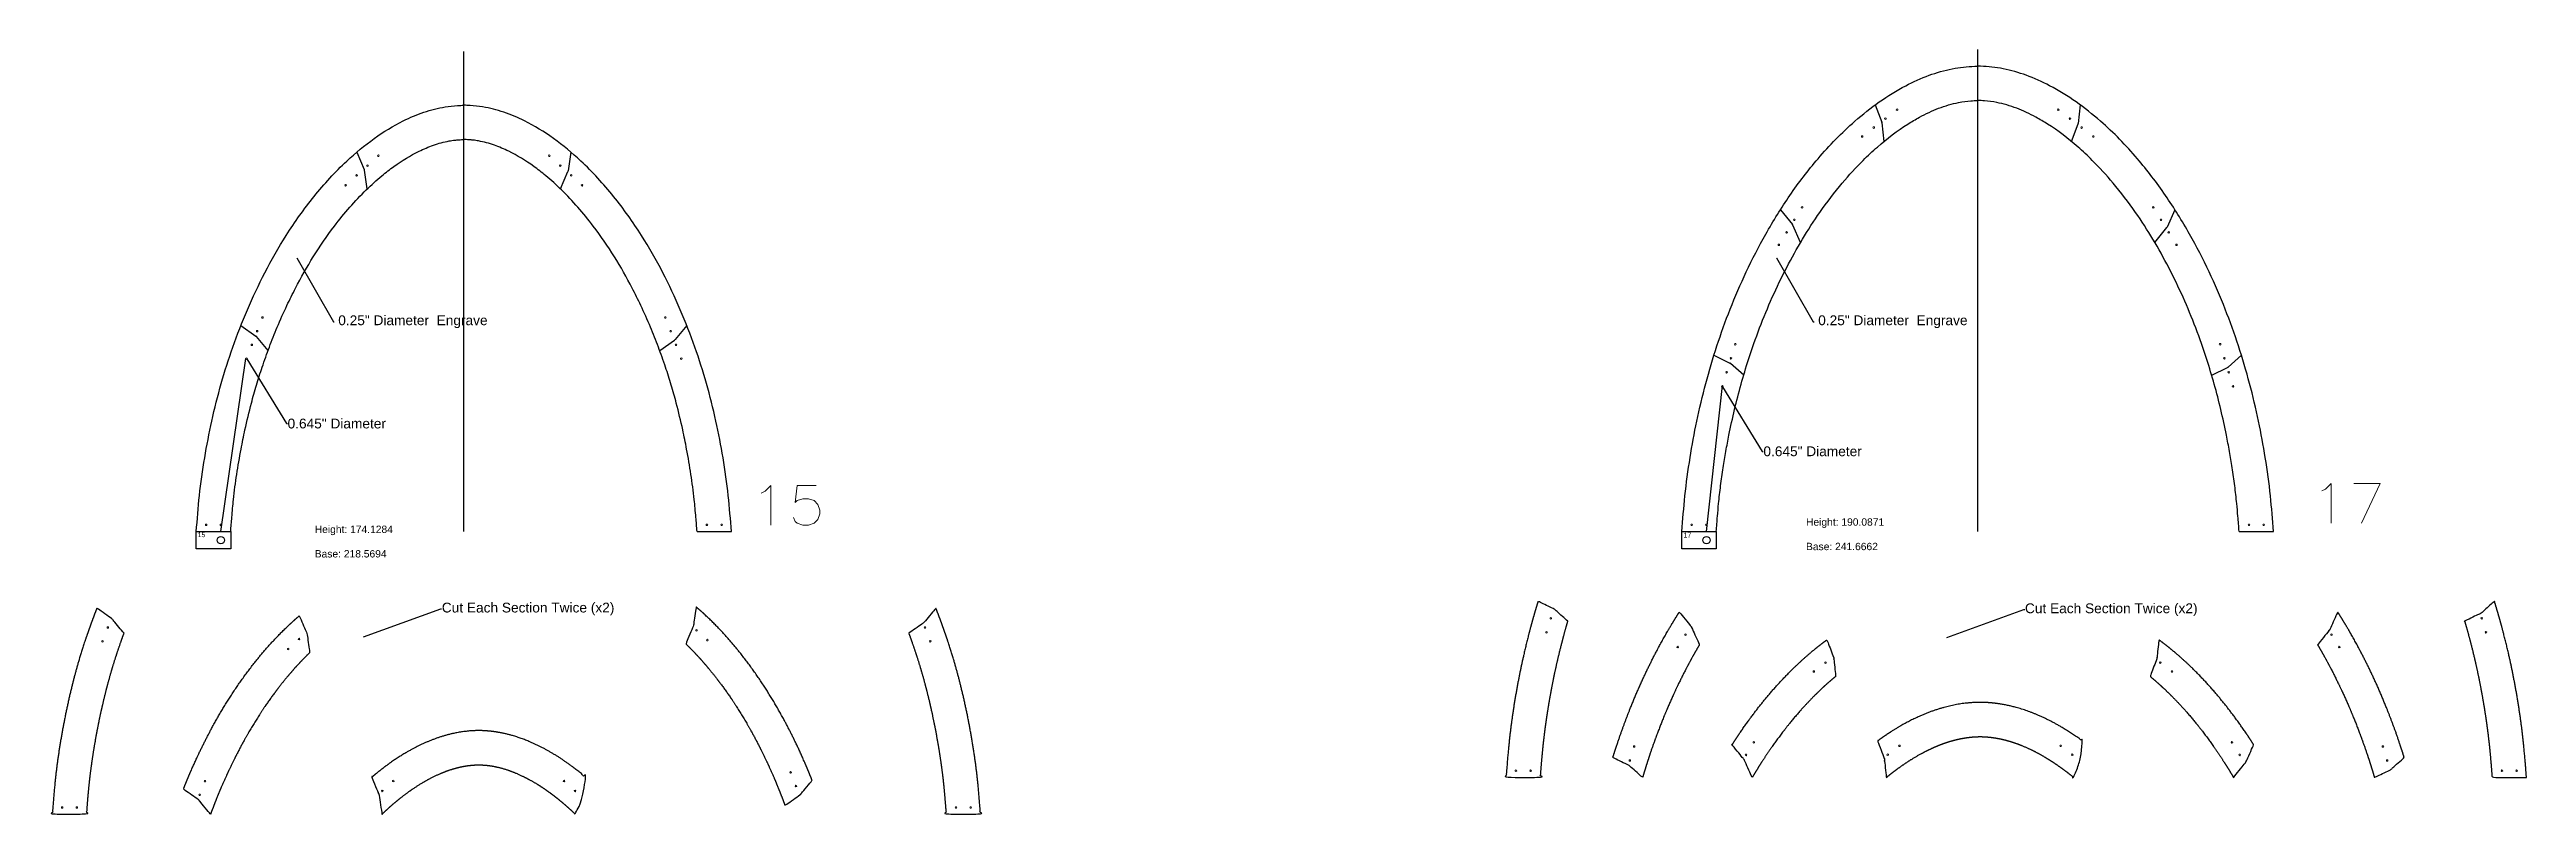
# Model space of a CAD drawing. Header units: inches. Extents: x -1683 to 11264, y -1696 to 4470.
# Drawn here: x 3054 to 4065, y -1457 to -1144 of the extents above; entities that cross this region are included whole.
import ezdxf
from ezdxf import colors
from ezdxf.entities.mleader import LeaderData, LeaderLine
from ezdxf.math import Vec2, Vec3

# ---------------------------------------------------------------- set-up
doc = ezdxf.new("R2010")
doc.units = ezdxf.units.IN
doc.header["$MEASUREMENT"] = 0
doc.layers.add('Anchoring', color=1, linetype='Continuous')
doc.layers.add('Annotation', color=7, linetype='Continuous', lineweight=9)
doc.layers.add('Drilling', color=3, linetype='Continuous', lineweight=13)
doc.styles.get("Standard").update_dxf_attribs({"font": 'Arial.ttf'})

msp = doc.modelspace()

# ---------------------------------------------------------------- texts
at = {"layer": 'Annotation', "attachment_point": 1}
for s, width, insert, char_height in [('Height: 190.0871\\P \\PBase: 241.6662', 45.21016, (3771.169, -1335.201), 3), ('15', 4, (3114.215, -1340.887), 2), ('Height: 174.1284\\P \\PBase: 218.5694', 45.21016, (3162.034, -1338.184), 3), ('17', 4, (3721.178, -1341.037), 2)]:
    msp.add_mtext_dynamic_manual_height_columns(s, width=width, gutter_width=1, heights=[0], dxfattribs=dict(at, insert=insert, char_height=char_height))

# ---------------------------------------------------------------- linework, layer by layer
for p, q in [((3222.949, -1340.609), (3222.949, -1144.526)), ((3841.292, -1340.609), (3841.292, -1143.702)), ((3799.44, -1166.28), (3802.166, -1173.39)), ((3883.145, -1166.28), (3882.347, -1173.852)), ((3803.025, -1181.215), (3802.227, -1173.643)), ((3879.559, -1181.215), (3882.286, -1174.106)), ((3179.229, -1185.59), (3182.272, -1192.726)), ((3183.475, -1200.646), (3182.341, -1192.972)), ((3262.422, -1200.646), (3265.465, -1193.511)), ((3266.668, -1185.59), (3265.534, -1193.264)), ((3760.726, -1209.136), (3765.607, -1215.202)), ((3921.859, -1209.136), (3918.67, -1216.239)), ((3768.929, -1222.523), (3765.74, -1215.42)), ((3913.656, -1222.523), (3918.537, -1216.456)), ((3131.881, -1256.426), (3137.996, -1260.73)), ((3142.96, -1266.668), (3138.191, -1260.91)), ((3302.937, -1266.668), (3309.052, -1262.365)), ((3314.017, -1256.426), (3309.247, -1262.185)), ((3733.548, -1268.617), (3740.068, -1271.781)), ((3745.714, -1276.746), (3740.295, -1271.933)), ((3936.87, -1276.746), (3943.39, -1273.581)), ((3949.037, -1268.617), (3943.618, -1273.429)), ((3113.664, -1340.609), (3127.705, -1340.609)), ((3318.192, -1340.609), (3332.233, -1340.609)), ((3720.459, -1340.609), (3734.501, -1340.609)), ((3948.084, -1340.609), (3962.126, -1340.609))]:
    msp.add_line(p, q)
for centre, start, end in [((3801.233, -1173.748), 6.018102, 20.981898), ((3881.352, -1173.748), 339.018102, 353.981898), ((3181.352, -1193.118), 8.40479, 23.09521), ((3264.545, -1193.118), 336.90479, 351.59521), ((3764.827, -1215.829), 24.181651, 38.818349), ((3917.757, -1215.829), 321.181651, 335.818349), ((3137.42, -1261.547), 39.632879, 54.867121), ((3308.477, -1261.547), 305.132879, 320.367121), ((3739.631, -1272.681), 48.393834, 64.106166), ((3942.954, -1272.681), 295.893834, 311.606166)]:
    msp.add_arc(centre, 1, start, end)
for points, knots in [([(3720.459, -1340.609), (3720.833, -1335.749), (3721.611, -1325.646), (3723.668, -1310.606), (3726.481, -1295.276), (3730.108, -1280.035), (3734.62, -1264.744), (3740.113, -1249.504), (3746.695, -1234.217), (3754.737, -1218.616), (3764.398, -1203.064), (3776.325, -1187.384), (3791.603, -1171.621), (3807.259, -1160.347), (3821.155, -1154.07), (3830.665, -1151.367), (3837.41, -1150.575), (3840.901, -1150.523), (3841.292, -1150.522)], [0, 0, 0, 0, 23.07413601, 47.96792955, 71.83242085, 96.84888075, 122.10978786, 147.28055902, 173.50641577, 200.85951496, 230.31165304, 260.08411472, 293.96583902, 333.99023323, 350.4547234, 365.95924568, 380.614337, 382.46367107, 382.46367107, 382.46367107, 382.46367107]), ([(3962.126, -1340.609), (3961.752, -1335.749), (3960.974, -1325.646), (3958.917, -1310.606), (3956.104, -1295.276), (3952.477, -1280.035), (3947.965, -1264.744), (3942.472, -1249.504), (3935.89, -1234.217), (3927.848, -1218.616), (3918.187, -1203.064), (3906.259, -1187.384), (3890.982, -1171.621), (3875.326, -1160.347), (3861.43, -1154.07), (3851.92, -1151.367), (3845.175, -1150.575), (3841.684, -1150.523), (3841.292, -1150.522)], [0, 0, 0, 0, 23.07413601, 47.96792955, 71.83242085, 96.84888075, 122.10978786, 147.28055902, 173.50641577, 200.85951496, 230.31165304, 260.08411472, 293.96583902, 333.99023323, 350.4547234, 365.95924568, 380.614337, 382.46367107, 382.46367107, 382.46367107, 382.46367107]), ([(3113.664, -1340.609), (3114.039, -1335.706), (3114.81, -1325.632), (3116.944, -1310.566), (3119.908, -1295.279), (3123.651, -1280.178), (3128.519, -1264.985), (3134.373, -1249.835), (3141.615, -1234.511), (3150.503, -1218.911), (3161.511, -1203.442), (3173.62, -1190.152), (3185.976, -1179.852), (3196.673, -1173.269), (3206.495, -1169.128), (3214.013, -1167.188), (3219.525, -1166.566), (3222.097, -1166.482), (3222.949, -1166.48)], [0, 0, 0, 0, 23.27703939, 47.83094169, 71.99307434, 96.98325101, 121.44798065, 147.48266035, 173.82876949, 201.6291489, 232.38422809, 263.54435142, 286.47007864, 308.35321065, 322.73488388, 336.80328569, 344.93505403, 348.96316975, 348.96316975, 348.96316975, 348.96316975]), ([(3332.233, -1340.609), (3331.858, -1335.706), (3331.087, -1325.632), (3328.953, -1310.566), (3325.99, -1295.279), (3322.246, -1280.178), (3317.378, -1264.985), (3311.524, -1249.835), (3304.282, -1234.511), (3295.394, -1218.911), (3284.386, -1203.442), (3272.277, -1190.152), (3259.921, -1179.852), (3249.224, -1173.269), (3239.402, -1169.128), (3231.884, -1167.188), (3226.373, -1166.566), (3223.8, -1166.482), (3222.949, -1166.48)], [0, 0, 0, 0, 23.27703939, 47.83094169, 71.99307434, 96.98325101, 121.44798065, 147.48266035, 173.82876949, 201.6291489, 232.38422809, 263.54435142, 286.47007864, 308.35321065, 322.73488388, 336.80328569, 344.93505403, 348.96316975, 348.96316975, 348.96316975, 348.96316975]), ([(3734.501, -1340.609), (3734.664, -1338.494), (3734.827, -1336.406), (3735.147, -1332.61), (3735.301, -1330.896), (3735.591, -1327.971), (3735.72, -1326.753), (3735.998, -1324.31), (3736.147, -1323.087), (3736.618, -1319.415), (3736.966, -1316.962), (3737.689, -1312.282), (3738.057, -1310.056), (3738.838, -1305.625), (3739.252, -1303.417), (3740.388, -1297.725), (3741.149, -1294.252), (3742.802, -1287.331), (3743.694, -1283.884), (3745.605, -1277.036), (3746.625, -1273.637), (3749.102, -1265.952), (3750.606, -1261.678), (3753.839, -1253.216), (3755.566, -1249.031), (3759.244, -1240.79), (3761.196, -1236.73), (3767.333, -1224.911), (3771.85, -1217.354), (3779.735, -1206.063), (3782.784, -1202.063), (3788.715, -1195.008), (3791.544, -1191.908), (3796.382, -1187.084), (3798.324, -1185.263), (3804.303, -1180.022), (3808.466, -1176.85), (3814.327, -1173.143), (3815.904, -1172.217), (3818.798, -1170.65), (3820.109, -1169.989), (3822.727, -1168.773), (3824.037, -1168.216), (3826.701, -1167.198), (3828.058, -1166.74), (3830.781, -1165.944), (3832.144, -1165.608), (3835.175, -1165.004), (3836.839, -1164.77), (3839.426, -1164.566), (3840.368, -1164.526), (3841.292, -1164.522)], [1.70362615, 1.70362615, 1.70362615, 1.70362615, 11.78334315, 11.78334315, 20.25364528, 20.25364528, 26.40018373, 26.40018373, 32.54672219, 32.54672219, 44.83979909, 44.83979909, 55.97093423, 55.97093423, 67.10206937, 67.10206937, 84.77604826, 84.77604826, 102.45002715, 102.45002715, 120.12400604, 120.12400604, 142.74473223, 142.74473223, 165.36545841, 165.36545841, 187.9861846, 187.9861846, 232.41402561, 232.41402561, 258.16500437, 258.16500437, 279.94192381, 279.94192381, 293.94256905, 293.94256905, 321.94385953, 321.94385953, 332.08062102, 332.08062102, 340.35507979, 340.35507979, 348.62953856, 348.62953856, 357.19332268, 357.19332268, 365.75710679, 365.75710679, 376.28867272, 376.28867272, 382.36528339, 382.36528339, 382.36528339, 382.36528339]), ([(3948.084, -1340.609), (3947.921, -1338.494), (3947.758, -1336.406), (3947.438, -1332.61), (3947.283, -1330.896), (3946.994, -1327.971), (3946.865, -1326.753), (3946.586, -1324.31), (3946.438, -1323.087), (3945.967, -1319.415), (3945.619, -1316.962), (3944.896, -1312.282), (3944.528, -1310.056), (3943.747, -1305.625), (3943.333, -1303.417), (3942.197, -1297.725), (3941.436, -1294.252), (3939.783, -1287.331), (3938.891, -1283.884), (3936.98, -1277.036), (3935.96, -1273.637), (3933.483, -1265.952), (3931.979, -1261.678), (3928.746, -1253.216), (3927.019, -1249.031), (3923.341, -1240.79), (3921.389, -1236.73), (3915.252, -1224.911), (3910.735, -1217.354), (3902.85, -1206.063), (3899.801, -1202.063), (3893.87, -1195.008), (3891.041, -1191.908), (3886.203, -1187.084), (3884.261, -1185.263), (3878.282, -1180.022), (3874.119, -1176.85), (3868.258, -1173.143), (3866.681, -1172.217), (3863.787, -1170.65), (3862.476, -1169.989), (3859.858, -1168.773), (3858.548, -1168.216), (3855.884, -1167.198), (3854.527, -1166.74), (3851.804, -1165.944), (3850.441, -1165.608), (3847.41, -1165.004), (3845.746, -1164.77), (3843.159, -1164.566), (3842.217, -1164.526), (3841.292, -1164.522)], [1.70362615, 1.70362615, 1.70362615, 1.70362615, 11.78334315, 11.78334315, 20.25364528, 20.25364528, 26.40018373, 26.40018373, 32.54672219, 32.54672219, 44.83979909, 44.83979909, 55.97093423, 55.97093423, 67.10206937, 67.10206937, 84.77604826, 84.77604826, 102.45002715, 102.45002715, 120.12400604, 120.12400604, 142.74473223, 142.74473223, 165.36545841, 165.36545841, 187.9861846, 187.9861846, 232.41402561, 232.41402561, 258.16500437, 258.16500437, 279.94192381, 279.94192381, 293.94256905, 293.94256905, 321.94385953, 321.94385953, 332.08062102, 332.08062102, 340.35507979, 340.35507979, 348.62953856, 348.62953856, 357.19332268, 357.19332268, 365.75710679, 365.75710679, 376.28867272, 376.28867272, 382.36528339, 382.36528339, 382.36528339, 382.36528339]), ([(3127.705, -1340.609), (3127.856, -1338.636), (3128.007, -1336.688), (3128.374, -1332.309), (3128.595, -1329.895), (3129.219, -1324.102), (3129.668, -1320.675), (3130.708, -1313.805), (3131.296, -1310.36), (3132.441, -1304.308), (3132.974, -1301.692), (3134.349, -1295.388), (3135.223, -1291.723), (3136.829, -1285.638), (3137.516, -1283.197), (3138.98, -1278.323), (3139.754, -1275.893), (3141.496, -1270.705), (3142.475, -1267.948), (3144.52, -1262.495), (3145.589, -1259.796), (3147.966, -1254.12), (3149.291, -1251.148), (3151.811, -1245.827), (3152.983, -1243.469), (3156.471, -1236.763), (3158.885, -1232.5), (3164.152, -1224.042), (3167.027, -1219.853), (3172.1, -1213.189), (3174.193, -1210.616), (3178.519, -1205.672), (3180.755, -1203.299), (3185.153, -1199.006), (3187.301, -1197.065), (3191.105, -1193.915), (3192.739, -1192.651), (3197.729, -1189.064), (3201.151, -1186.971), (3206.573, -1184.312), (3208.527, -1183.483), (3212.657, -1182.029), (3214.831, -1181.44), (3217.717, -1180.913), (3218.477, -1180.799), (3219.762, -1180.649), (3220.285, -1180.6), (3221.209, -1180.534), (3221.612, -1180.512), (3222.324, -1180.487), (3222.64, -1180.481), (3222.949, -1180.48)], [1.69377535, 1.69377535, 1.69377535, 1.69377535, 11.09920931, 11.09920931, 23.10486246, 23.10486246, 40.41899569, 40.41899569, 57.73312892, 57.73312892, 70.98803223, 70.98803223, 89.76163121, 89.76163121, 102.54917477, 102.54917477, 115.33671833, 115.33671833, 129.91600018, 129.91600018, 144.49528203, 144.49528203, 160.91704096, 160.91704096, 174.20300407, 174.20300407, 199.0781272, 199.0781272, 225.1757471, 225.1757471, 242.32544233, 242.32544233, 259.47513756, 259.47513756, 274.94888535, 274.94888535, 286.22746554, 286.22746554, 308.78462593, 308.78462593, 321.40036922, 321.40036922, 335.46375448, 335.46375448, 340.5366841, 340.5366841, 344.01497459, 344.01497459, 346.69446232, 346.69446232, 348.9058919, 348.9058919, 348.9058919, 348.9058919]), ([(3318.192, -1340.609), (3318.041, -1338.636), (3317.89, -1336.688), (3317.523, -1332.309), (3317.302, -1329.895), (3316.679, -1324.102), (3316.229, -1320.675), (3315.189, -1313.805), (3314.601, -1310.36), (3313.456, -1304.308), (3312.923, -1301.692), (3311.548, -1295.388), (3310.674, -1291.723), (3309.068, -1285.638), (3308.381, -1283.197), (3306.917, -1278.323), (3306.143, -1275.893), (3304.401, -1270.705), (3303.422, -1267.948), (3301.377, -1262.495), (3300.309, -1259.796), (3297.931, -1254.12), (3296.606, -1251.148), (3294.086, -1245.827), (3292.914, -1243.469), (3289.426, -1236.763), (3287.013, -1232.5), (3281.746, -1224.042), (3278.871, -1219.853), (3273.797, -1213.189), (3271.704, -1210.616), (3267.378, -1205.672), (3265.142, -1203.299), (3260.744, -1199.006), (3258.596, -1197.065), (3254.792, -1193.915), (3253.158, -1192.651), (3248.168, -1189.064), (3244.746, -1186.971), (3239.324, -1184.312), (3237.37, -1183.483), (3233.24, -1182.029), (3231.066, -1181.44), (3228.18, -1180.913), (3227.42, -1180.799), (3226.135, -1180.649), (3225.613, -1180.6), (3224.688, -1180.534), (3224.286, -1180.512), (3223.573, -1180.487), (3223.257, -1180.481), (3222.949, -1180.48)], [1.69377535, 1.69377535, 1.69377535, 1.69377535, 11.09920931, 11.09920931, 23.10486246, 23.10486246, 40.41899569, 40.41899569, 57.73312892, 57.73312892, 70.98803223, 70.98803223, 89.76163121, 89.76163121, 102.54917477, 102.54917477, 115.33671833, 115.33671833, 129.91600018, 129.91600018, 144.49528203, 144.49528203, 160.91704096, 160.91704096, 174.20300407, 174.20300407, 199.0781272, 199.0781272, 225.1757471, 225.1757471, 242.32544233, 242.32544233, 259.47513756, 259.47513756, 274.94888535, 274.94888535, 286.22746554, 286.22746554, 308.78462593, 308.78462593, 321.40036922, 321.40036922, 335.46375448, 335.46375448, 340.5366841, 340.5366841, 344.01497459, 344.01497459, 346.69446232, 346.69446232, 348.9058919, 348.9058919, 348.9058919, 348.9058919])]:
    msp.add_open_spline(points, degree=3, knots=knots)
for points, weights, knots in [([(3084.13, -1382.135), (3083.301, -1384.388), (3082.503, -1386.66), (3080.924, -1391.359), (3080.15, -1393.79), (3078.686, -1398.664), (3077.999, -1401.105), (3076.393, -1407.19), (3075.519, -1410.854), (3074.144, -1417.158), (3073.611, -1419.775), (3072.466, -1425.826), (3071.878, -1429.271), (3070.838, -1436.142), (3070.389, -1439.568), (3069.765, -1445.361), (3069.544, -1447.776), (3069.177, -1452.154), (3069.026, -1454.103), (3068.875, -1456.075), (3064.195, -1456.075), (3059.514, -1456.075), (3054.834, -1456.075), (3055.209, -1451.173), (3055.98, -1441.098), (3058.114, -1426.032), (3061.078, -1410.745), (3064.821, -1395.644), (3068.979, -1382.667), (3071.887, -1374.846), (3073.051, -1371.893), (3075.089, -1373.327), (3077.128, -1374.762), (3079.166, -1376.196), (3079.239, -1376.247), (3079.304, -1376.308), (3079.361, -1376.376), (3080.951, -1378.296), (3082.54, -1380.215), (3084.13, -1382.135)], [1, 1, 1, 1, 1, 1, 1, 1, 1, 1, 1, 1, 1, 1, 1, 1, 1, 1, 1, 1, 1, 1, 1, 1, 1, 1, 1, 1, 1, 1, 1, 1, 1, 1, 0.994117317725, 0.994117317725, 1, 1, 1, 1], [0, 0, 0, 0, 12.00536973, 12.00536973, 24.79291329, 24.79291329, 37.58045685, 37.58045685, 56.35405583, 56.35405583, 69.60895914, 69.60895914, 86.92309237, 86.92309237, 104.23722561, 104.23722561, 116.24287876, 116.24287876, 125.64831271, 125.64831271, 125.64831271, 126.64831271, 126.64831271, 126.64831271, 149.9253521, 174.4792544, 198.64138705, 223.63156372, 248.09629336, 263.12243812, 263.12243812, 263.12243812, 264.12243812, 264.12243812, 264.12243812, 264.38832578, 264.38832578, 264.38832578, 265.38832578, 265.38832578, 265.38832578, 265.38832578]), ([(3114.514, -1450.137), (3114.587, -1450.188), (3114.652, -1450.248), (3114.708, -1450.317), (3116.298, -1452.236), (3117.888, -1454.156), (3119.478, -1456.075), (3119.656, -1455.592), (3119.835, -1455.11), (3121.038, -1451.902), (3122.107, -1449.203), (3124.484, -1443.527), (3125.809, -1440.555), (3128.329, -1435.234), (3129.501, -1432.876), (3132.989, -1426.17), (3135.402, -1421.907), (3140.669, -1413.449), (3143.544, -1409.26), (3148.618, -1402.596), (3150.711, -1400.023), (3155.037, -1395.079), (3157.273, -1392.706), (3159.721, -1390.317), (3159.857, -1390.185), (3159.993, -1390.053), (3159.615, -1387.495), (3159.237, -1384.937), (3158.859, -1382.379), (3158.847, -1382.294), (3158.823, -1382.212), (3158.79, -1382.133), (3157.775, -1379.754), (3156.761, -1377.376), (3155.747, -1374.997), (3154.36, -1376.182), (3148.098, -1381.799), (3138.029, -1392.849), (3127.021, -1408.318), (3118.133, -1423.918), (3112.248, -1436.37), (3109.251, -1443.67), (3108.398, -1445.833), (3110.437, -1447.268), (3112.475, -1448.702), (3114.514, -1450.137)], [1, 0.994117317725, 0.994117317725, 1, 1, 1, 1, 1, 1, 1, 1, 1, 1, 1, 1, 1, 1, 1, 1, 1, 1, 1, 1, 1, 1, 1, 1, 1, 1, 0.994529247748, 0.994529247748, 1, 1, 1, 1, 1, 1, 1, 1, 1, 1, 1, 1, 1, 1, 1], [0, 0, 0, 0, 0.26588766, 0.26588766, 0.26588766, 1.26588766, 1.26588766, 1.26588766, 3.83979978, 3.83979978, 18.41908163, 18.41908163, 34.84084056, 34.84084056, 48.12680367, 48.12680367, 73.0019268, 73.0019268, 99.0995467, 99.0995467, 116.24924193, 116.24924193, 133.39893716, 133.39893716, 134.40525253, 134.40525253, 134.40525253, 135.40525253, 135.40525253, 135.40525253, 135.66164873, 135.66164873, 135.66164873, 136.66164873, 136.66164873, 136.66164873, 145.29269672, 176.45282006, 207.20789924, 235.00827866, 261.3543878, 272.36292273, 272.36292273, 272.36292273, 273.36292273, 273.36292273, 273.36292273, 273.36292273]), ([(3360.232, -1448.18), (3358.194, -1449.614), (3356.156, -1451.048), (3354.117, -1452.483), (3353.939, -1452), (3353.76, -1451.517), (3352.557, -1448.31), (3351.489, -1445.61), (3349.111, -1439.934), (3347.786, -1436.962), (3345.266, -1431.641), (3344.095, -1429.283), (3340.606, -1422.578), (3338.193, -1418.315), (3332.926, -1409.856), (3330.051, -1405.667), (3324.977, -1399.003), (3322.885, -1396.43), (3318.558, -1391.487), (3316.322, -1389.114), (3313.874, -1386.724), (3313.738, -1386.592), (3313.602, -1386.461), (3314.617, -1384.082), (3315.631, -1381.704), (3316.645, -1379.325), (3316.679, -1379.246), (3316.702, -1379.164), (3316.715, -1379.079), (3317.093, -1376.521), (3317.471, -1373.963), (3317.849, -1371.404), (3319.235, -1372.589), (3325.498, -1378.206), (3335.567, -1389.257), (3346.575, -1404.725), (3355.462, -1420.325), (3361.347, -1432.778), (3364.344, -1440.077), (3365.197, -1442.241), (3363.607, -1444.16), (3362.017, -1446.08), (3360.427, -1448), (3360.37, -1448.068), (3360.305, -1448.128), (3360.232, -1448.18)], [1, 1, 1, 1, 1, 1, 1, 1, 1, 1, 1, 1, 1, 1, 1, 1, 1, 1, 1, 1, 1, 1, 1, 1, 1, 1, 0.994529247748, 0.994529247748, 1, 1, 1, 1, 1, 1, 1, 1, 1, 1, 1, 1, 1, 1, 1, 0.994117317725, 0.994117317725, 1], [0, 0, 0, 0, 1, 1, 1, 3.57391212, 3.57391212, 18.15319396, 18.15319396, 34.5749529, 34.5749529, 47.860916, 47.860916, 72.73603914, 72.73603914, 98.83365903, 98.83365903, 115.98335426, 115.98335426, 133.13304949, 133.13304949, 134.13936486, 134.13936486, 134.13936486, 135.13936486, 135.13936486, 135.13936486, 135.39576106, 135.39576106, 135.39576106, 136.39576106, 136.39576106, 136.39576106, 145.02680906, 176.18693239, 206.94201158, 234.74239099, 261.08850013, 272.09703507, 272.09703507, 272.09703507, 273.09703507, 273.09703507, 273.09703507, 273.36292273, 273.36292273, 273.36292273, 273.36292273]), ([(3404.722, -1382.255), (3405.535, -1384.469), (3406.319, -1386.7), (3407.883, -1391.359), (3408.658, -1393.79), (3410.122, -1398.664), (3410.809, -1401.105), (3412.414, -1407.19), (3413.289, -1410.854), (3414.664, -1417.158), (3415.197, -1419.775), (3416.341, -1425.826), (3416.93, -1429.271), (3417.97, -1436.142), (3418.419, -1439.568), (3419.043, -1445.361), (3419.264, -1447.776), (3419.63, -1452.154), (3419.782, -1454.103), (3419.933, -1456.075), (3424.613, -1456.075), (3429.294, -1456.075), (3433.974, -1456.075), (3433.599, -1451.173), (3432.828, -1441.098), (3430.694, -1426.032), (3427.73, -1410.745), (3423.986, -1395.644), (3419.829, -1382.667), (3416.921, -1374.846), (3415.757, -1371.893), (3414.167, -1373.813), (3412.577, -1375.732), (3410.987, -1377.652), (3410.931, -1377.72), (3410.865, -1377.781), (3410.793, -1377.832), (3408.754, -1379.266), (3406.716, -1380.701), (3404.677, -1382.135)], [1, 1, 1, 1, 1, 1, 1, 1, 1, 1, 1, 1, 1, 1, 1, 1, 1, 1, 1, 1, 1, 1, 1, 1, 1, 1, 1, 1, 1, 1, 1, 1, 1, 1, 0.994117317725, 0.994117317725, 1, 1, 1, 1], [0, 0, 0, 0, 11.79167126, 11.79167126, 24.57921482, 24.57921482, 37.36675838, 37.36675838, 56.14035736, 56.14035736, 69.39526067, 69.39526067, 86.70939391, 86.70939391, 104.02352714, 104.02352714, 116.02918029, 116.02918029, 125.43461424, 125.43461424, 125.43461424, 126.43461424, 126.43461424, 126.43461424, 149.71165363, 174.26555593, 198.42768858, 223.41786525, 247.8825949, 262.90873965, 262.90873965, 262.90873965, 263.90873965, 263.90873965, 263.90873965, 264.17462732, 264.17462732, 264.17462732, 265.17462732, 265.17462732, 265.17462732, 265.17462732]), ([(3673.898, -1377.208), (3673.534, -1378.443), (3673.18, -1379.681), (3671.878, -1384.346), (3670.986, -1387.793), (3669.332, -1394.714), (3668.571, -1398.187), (3667.436, -1403.88), (3667.021, -1406.087), (3666.24, -1410.518), (3665.872, -1412.744), (3665.15, -1417.424), (3664.801, -1419.877), (3664.33, -1423.549), (3664.182, -1424.772), (3663.904, -1427.216), (3663.775, -1428.433), (3663.485, -1431.358), (3663.331, -1433.072), (3663.01, -1436.868), (3662.847, -1438.957), (3662.684, -1441.071), (3658.004, -1441.071), (3653.323, -1441.071), (3648.643, -1441.071), (3649.017, -1436.211), (3649.794, -1426.109), (3651.851, -1411.068), (3654.665, -1395.738), (3657.98, -1381.806), (3660.546, -1372.89), (3661.732, -1369.079), (3663.905, -1370.134), (3666.078, -1371.189), (3668.252, -1372.244), (3668.334, -1372.284), (3668.41, -1372.335), (3668.479, -1372.396), (3670.285, -1374), (3672.092, -1375.604), (3673.898, -1377.208)], [1, 1, 1, 1, 1, 1, 1, 1, 1, 1, 1, 1, 1, 1, 1, 1, 1, 1, 1, 1, 1, 1, 1, 1, 1, 1, 1, 1, 1, 1, 1, 1, 1, 1, 1, 0.993742883973, 0.993742883973, 1, 1, 1, 1], [0, 0, 0, 0, 6.40874319, 6.40874319, 24.08272208, 24.08272208, 41.75670097, 41.75670097, 52.88783611, 52.88783611, 64.01897125, 64.01897125, 76.31204815, 76.31204815, 82.45858661, 82.45858661, 88.60512506, 88.60512506, 97.07542719, 97.07542719, 107.15514419, 107.15514419, 107.15514419, 108.15514419, 108.15514419, 108.15514419, 131.22928021, 156.12307374, 179.98756504, 205.00402495, 223.89982812, 223.89982812, 223.89982812, 224.89982812, 224.89982812, 224.89982812, 225.17406003, 225.17406003, 225.17406003, 226.17406003, 226.17406003, 226.17406003, 226.17406003]), ([(3724.443, -1379.745), (3724.408, -1379.667), (3724.363, -1379.594), (3724.31, -1379.528), (3722.683, -1377.506), (3721.056, -1375.483), (3719.429, -1373.461), (3717.339, -1376.734), (3712.368, -1385.022), (3705.398, -1398.543), (3698.816, -1413.829), (3694.677, -1425.312), (3692.651, -1431.658), (3692.251, -1432.942), (3694.425, -1433.997), (3696.598, -1435.052), (3698.771, -1436.107), (3698.854, -1436.147), (3698.93, -1436.198), (3698.999, -1436.259), (3700.805, -1437.863), (3702.611, -1439.467), (3704.418, -1441.071), (3705.056, -1438.901), (3705.722, -1436.74), (3707.805, -1430.278), (3709.309, -1426.004), (3712.542, -1417.542), (3714.269, -1413.357), (3717.947, -1405.115), (3719.899, -1401.056), (3723.768, -1393.604), (3725.655, -1390.194), (3727.632, -1386.848), (3726.569, -1384.481), (3725.506, -1382.113), (3724.443, -1379.745)], [1, 0.994569132604, 0.994569132604, 1, 1, 1, 1, 1, 1, 1, 1, 1, 1, 1, 1, 1, 1, 0.993742883973, 0.993742883973, 1, 1, 1, 1, 1, 1, 1, 1, 1, 1, 1, 1, 1, 1, 1, 1, 1, 1], [0, 0, 0, 0, 0.25545858, 0.25545858, 0.25545858, 1.25545858, 1.25545858, 1.25545858, 19.63338142, 46.98648061, 73.21233736, 98.38310851, 104.74821245, 104.74821245, 104.74821245, 105.74821245, 105.74821245, 105.74821245, 106.02244436, 106.02244436, 106.02244436, 107.02244436, 107.02244436, 107.02244436, 118.28768006, 118.28768006, 140.90840625, 140.90840625, 163.52913244, 163.52913244, 186.14985862, 186.14985862, 205.8021006, 205.8021006, 205.8021006, 206.8021006, 206.8021006, 206.8021006, 206.8021006]), ([(3985.155, -1380.564), (3986.219, -1378.197), (3987.282, -1375.829), (3988.345, -1373.461), (3990.435, -1376.734), (3995.406, -1385.022), (4002.375, -1398.543), (4008.958, -1413.829), (4013.097, -1425.312), (4015.123, -1431.658), (4015.522, -1432.942), (4013.716, -1434.546), (4011.91, -1436.15), (4010.103, -1437.754), (4010.035, -1437.815), (4009.958, -1437.866), (4009.876, -1437.906), (4007.703, -1438.961), (4005.529, -1440.016), (4003.356, -1441.071), (4002.717, -1438.901), (4002.052, -1436.74), (3999.969, -1430.278), (3998.465, -1426.004), (3995.232, -1417.542), (3993.505, -1413.357), (3989.827, -1405.115), (3987.874, -1401.056), (3984.006, -1393.604), (3982.119, -1390.194), (3980.141, -1386.848), (3981.768, -1384.826), (3983.395, -1382.804), (3985.022, -1380.782), (3985.076, -1380.715), (3985.12, -1380.642), (3985.155, -1380.564)], [1, 1, 1, 1, 1, 1, 1, 1, 1, 1, 1, 1, 1, 1, 0.993742883973, 0.993742883973, 1, 1, 1, 1, 1, 1, 1, 1, 1, 1, 1, 1, 1, 1, 1, 1, 1, 1, 0.994569132604, 0.994569132604, 1], [0, 0, 0, 0, 1, 1, 1, 19.37792285, 46.73102204, 72.95687878, 98.12764994, 104.49275387, 104.49275387, 104.49275387, 105.49275387, 105.49275387, 105.49275387, 105.76698579, 105.76698579, 105.76698579, 106.76698579, 106.76698579, 106.76698579, 118.03222149, 118.03222149, 140.65294767, 140.65294767, 163.27367386, 163.27367386, 185.89440004, 185.89440004, 205.54664202, 205.54664202, 205.54664202, 206.54664202, 206.54664202, 206.54664202, 206.8021006, 206.8021006, 206.8021006, 206.8021006]), ([(4065.446, -1441.071), (4060.765, -1441.071), (4056.085, -1441.071), (4051.404, -1441.071), (4051.241, -1438.957), (4051.078, -1436.868), (4050.758, -1433.072), (4050.604, -1431.358), (4050.314, -1428.433), (4050.185, -1427.216), (4049.907, -1424.772), (4049.758, -1423.549), (4049.288, -1419.877), (4048.939, -1417.424), (4048.216, -1412.744), (4047.848, -1410.518), (4047.067, -1406.087), (4046.653, -1403.88), (4045.517, -1398.187), (4044.756, -1394.714), (4043.103, -1387.793), (4042.211, -1384.346), (4040.909, -1379.681), (4040.554, -1378.443), (4040.191, -1377.208), (4042.364, -1376.153), (4044.537, -1375.098), (4046.71, -1374.043), (4046.793, -1374.003), (4046.869, -1373.952), (4046.938, -1373.891), (4048.744, -1372.287), (4050.55, -1370.683), (4052.357, -1369.079), (4053.543, -1372.89), (4056.109, -1381.806), (4059.424, -1395.738), (4062.237, -1411.068), (4064.294, -1426.109), (4065.072, -1436.211), (4065.446, -1441.071)], [1, 1, 1, 1, 1, 1, 1, 1, 1, 1, 1, 1, 1, 1, 1, 1, 1, 1, 1, 1, 1, 1, 1, 1, 1, 1, 1, 1, 0.993742883973, 0.993742883973, 1, 1, 1, 1, 1, 1, 1, 1, 1, 1, 1], [0, 0, 0, 0, 1, 1, 1, 11.079717, 11.079717, 19.55001913, 19.55001913, 25.69655759, 25.69655759, 31.84309604, 31.84309604, 44.13617295, 44.13617295, 55.26730808, 55.26730808, 66.39844322, 66.39844322, 84.07242211, 84.07242211, 101.746401, 101.746401, 108.15514419, 108.15514419, 108.15514419, 109.15514419, 109.15514419, 109.15514419, 109.42937611, 109.42937611, 109.42937611, 110.42937611, 110.42937611, 110.42937611, 129.32517928, 154.34163918, 178.20613049, 203.09992402, 226.17406003, 226.17406003, 226.17406003, 226.17406003]), ([(3782.433, -1391.938), (3781.524, -1389.568), (3780.615, -1387.198), (3779.707, -1384.828), (3776.827, -1386.933), (3768.453, -1393.694), (3756.592, -1405.932), (3747.019, -1418.517), (3742.252, -1425.712), (3740.992, -1427.684), (3742.619, -1429.706), (3744.246, -1431.728), (3745.873, -1433.751), (3745.927, -1433.817), (3745.971, -1433.89), (3746.006, -1433.968), (3747.07, -1436.336), (3748.133, -1438.703), (3749.196, -1441.071), (3751.689, -1436.854), (3754.325, -1432.74), (3760.001, -1424.611), (3763.051, -1420.612), (3768.982, -1413.556), (3771.811, -1410.456), (3776.649, -1405.632), (3778.591, -1403.811), (3781.478, -1401.281), (3782.381, -1400.513), (3783.292, -1399.763), (3783.026, -1397.239), (3782.76, -1394.715), (3782.494, -1392.191), (3782.485, -1392.104), (3782.464, -1392.019), (3782.433, -1391.938)], [1, 1, 1, 1, 1, 1, 1, 1, 1, 1, 1, 1, 1, 0.994569132604, 0.994569132604, 1, 1, 1, 1, 1, 1, 1, 1, 1, 1, 1, 1, 1, 1, 1, 1, 1, 1, 0.994324033151, 0.994324033151, 1], [0, 0, 0, 0, 1, 1, 1, 17.83639508, 51.71811938, 81.49058106, 92.5647963, 92.5647963, 92.5647963, 93.5647963, 93.5647963, 93.5647963, 93.82025487, 93.82025487, 93.82025487, 94.82025487, 94.82025487, 94.82025487, 119.59585391, 119.59585391, 145.34683267, 145.34683267, 167.12375211, 167.12375211, 181.12439735, 181.12439735, 187.40532248, 187.40532248, 187.40532248, 188.40532248, 188.40532248, 188.40532248, 188.66649, 188.66649, 188.66649, 188.66649]), ([(3914.443, -1392.654), (3914.475, -1392.572), (3914.495, -1392.488), (3914.504, -1392.401), (3914.77, -1389.877), (3915.036, -1387.352), (3915.303, -1384.828), (3918.182, -1386.933), (3926.556, -1393.694), (3938.417, -1405.932), (3947.99, -1418.517), (3952.758, -1425.712), (3954.017, -1427.684), (3952.954, -1430.052), (3951.89, -1432.419), (3950.827, -1434.787), (3950.792, -1434.865), (3950.748, -1434.938), (3950.694, -1435.004), (3949.067, -1437.027), (3947.44, -1439.049), (3945.813, -1441.071), (3943.32, -1436.854), (3940.684, -1432.74), (3935.008, -1424.611), (3931.958, -1420.612), (3926.027, -1413.556), (3923.198, -1410.456), (3918.36, -1405.632), (3916.418, -1403.811), (3913.531, -1401.281), (3912.628, -1400.513), (3911.717, -1399.763), (3912.626, -1397.394), (3913.535, -1395.024), (3914.443, -1392.654)], [1, 0.994324033151, 0.994324033151, 1, 1, 1, 1, 1, 1, 1, 1, 1, 1, 1, 1, 1, 0.994569132604, 0.994569132604, 1, 1, 1, 1, 1, 1, 1, 1, 1, 1, 1, 1, 1, 1, 1, 1, 1, 1], [0, 0, 0, 0, 0.26116752, 0.26116752, 0.26116752, 1.26116752, 1.26116752, 1.26116752, 18.0975626, 51.9792869, 81.75174857, 92.82596382, 92.82596382, 92.82596382, 93.82596382, 93.82596382, 93.82596382, 94.08142239, 94.08142239, 94.08142239, 95.08142239, 95.08142239, 95.08142239, 119.85702143, 119.85702143, 145.60800019, 145.60800019, 167.38491962, 167.38491962, 181.38556486, 181.38556486, 187.66649, 187.66649, 187.66649, 188.66649, 188.66649, 188.66649, 188.66649]), ([(3803.123, -1433.245), (3802.214, -1430.876), (3801.305, -1428.506), (3800.396, -1426.136), (3804.362, -1423.237), (3811.465, -1418.735), (3822.112, -1413.926), (3831.622, -1411.222), (3838.367, -1410.431), (3841.858, -1410.379), (3842.249, -1410.378), (3842.64, -1410.379), (3846.131, -1410.431), (3852.876, -1411.222), (3862.387, -1413.926), (3873.033, -1418.735), (3880.136, -1423.237), (3884.102, -1426.136), (3883.836, -1428.66), (3883.569, -1431.184), (3883.303, -1433.708), (3883.294, -1433.795), (3883.274, -1433.88), (3883.243, -1433.962), (3882.334, -1436.331), (3881.425, -1438.701), (3880.516, -1441.071), (3877.364, -1438.478), (3874.11, -1436.095), (3869.214, -1432.999), (3867.638, -1432.073), (3864.743, -1430.506), (3863.433, -1429.845), (3860.815, -1428.628), (3859.505, -1428.072), (3856.841, -1427.054), (3855.484, -1426.596), (3852.761, -1425.8), (3851.397, -1425.464), (3848.367, -1424.86), (3846.703, -1424.626), (3844.115, -1424.422), (3843.174, -1424.382), (3842.249, -1424.378), (3841.324, -1424.382), (3840.383, -1424.422), (3837.795, -1424.626), (3836.131, -1424.86), (3833.101, -1425.464), (3831.737, -1425.8), (3829.015, -1426.596), (3827.657, -1427.054), (3824.993, -1428.072), (3823.683, -1428.628), (3821.065, -1429.845), (3819.755, -1430.506), (3816.86, -1432.073), (3815.284, -1432.999), (3810.388, -1436.095), (3807.134, -1438.478), (3803.982, -1441.071), (3803.716, -1438.547), (3803.45, -1436.023), (3803.184, -1433.499), (3803.175, -1433.412), (3803.154, -1433.327), (3803.123, -1433.245)], [1, 1, 1, 1, 1, 1, 1, 1, 1, 1, 1, 1, 1, 1, 1, 1, 1, 1, 1, 1, 1, 0.994324033151, 0.994324033151, 1, 1, 1, 1, 1, 1, 1, 1, 1, 1, 1, 1, 1, 1, 1, 1, 1, 1, 1, 1, 1, 1, 1, 1, 1, 1, 1, 1, 1, 1, 1, 1, 1, 1, 1, 1, 1, 1, 1, 1, 1, 0.994324033151, 0.994324033151, 1], [0, 0, 0, 0, 1, 1, 1, 24.18799913, 40.6524893, 56.15701158, 70.8121029, 72.66143697, 72.66143697, 72.66143697, 74.51077103, 89.16586235, 104.67038463, 121.13487481, 144.32287393, 144.32287393, 144.32287393, 145.32287393, 145.32287393, 145.32287393, 145.58404145, 145.58404145, 145.58404145, 146.58404145, 146.58404145, 146.58404145, 168.30440679, 168.30440679, 178.44116829, 178.44116829, 186.71562706, 186.71562706, 194.99008583, 194.99008583, 203.55386994, 203.55386994, 212.11765406, 212.11765406, 222.64921998, 222.64921998, 228.72583065, 228.72583065, 228.72583065, 234.80244132, 234.80244132, 245.33400725, 245.33400725, 253.89779136, 253.89779136, 262.46157548, 262.46157548, 270.73603425, 270.73603425, 279.01049302, 279.01049302, 289.14725451, 289.14725451, 310.86761985, 310.86761985, 310.86761985, 311.86761985, 311.86761985, 311.86761985, 312.12878737, 312.12878737, 312.12878737, 312.12878737]), ([(3188.382, -1448.401), (3188.37, -1448.316), (3188.347, -1448.234), (3188.313, -1448.155), (3187.299, -1445.776), (3186.284, -1443.398), (3185.27, -1441.019), (3187.567, -1439.057), (3193.577, -1434.321), (3202.714, -1428.697), (3212.536, -1424.557), (3220.054, -1422.617), (3225.566, -1421.995), (3228.138, -1421.911), (3228.99, -1421.909), (3229.841, -1421.911), (3232.414, -1421.995), (3237.925, -1422.617), (3245.444, -1424.557), (3255.266, -1428.697), (3264.403, -1434.321), (3270.413, -1439.057), (3272.71, -1441.019), (3272.332, -1443.577), (3271.954, -1446.135), (3271.576, -1448.693), (3271.563, -1448.778), (3271.54, -1448.861), (3271.506, -1448.939), (3270.492, -1451.318), (3269.478, -1453.697), (3268.463, -1456.075), (3266.505, -1454.183), (3264.495, -1452.375), (3260.833, -1449.344), (3259.2, -1448.08), (3254.209, -1444.493), (3250.787, -1442.4), (3245.365, -1439.741), (3243.411, -1438.912), (3239.281, -1437.458), (3237.108, -1436.868), (3234.221, -1436.342), (3233.461, -1436.228), (3232.177, -1436.078), (3231.654, -1436.029), (3230.729, -1435.963), (3230.327, -1435.941), (3229.614, -1435.916), (3229.299, -1435.91), (3228.99, -1435.909), (3228.681, -1435.91), (3228.365, -1435.916), (3227.653, -1435.941), (3227.25, -1435.963), (3226.326, -1436.029), (3225.803, -1436.078), (3224.518, -1436.228), (3223.759, -1436.342), (3220.872, -1436.868), (3218.698, -1437.458), (3214.569, -1438.912), (3212.615, -1439.741), (3207.192, -1442.4), (3203.771, -1444.493), (3198.78, -1448.08), (3197.147, -1449.344), (3193.485, -1452.375), (3191.474, -1454.183), (3189.516, -1456.075), (3189.138, -1453.517), (3188.76, -1450.959), (3188.382, -1448.401)], [1, 0.994529247748, 0.994529247748, 1, 1, 1, 1, 1, 1, 1, 1, 1, 1, 1, 1, 1, 1, 1, 1, 1, 1, 1, 1, 1, 1, 1, 0.994529247748, 0.994529247748, 1, 1, 1, 1, 1, 1, 1, 1, 1, 1, 1, 1, 1, 1, 1, 1, 1, 1, 1, 1, 1, 1, 1, 1, 1, 1, 1, 1, 1, 1, 1, 1, 1, 1, 1, 1, 1, 1, 1, 1, 1, 1, 1, 1, 1], [0, 0, 0, 0, 0.2563962, 0.2563962, 0.2563962, 1.2563962, 1.2563962, 1.2563962, 15.55107543, 37.43420743, 51.81588066, 65.88428248, 74.01605081, 78.04416653, 78.04416653, 78.04416653, 82.07228226, 90.20405059, 104.27245241, 118.65412564, 140.53725764, 154.83193687, 154.83193687, 154.83193687, 155.83193687, 155.83193687, 155.83193687, 156.08833307, 156.08833307, 156.08833307, 157.08833307, 157.08833307, 157.08833307, 171.55576549, 171.55576549, 182.83434569, 182.83434569, 205.39150608, 205.39150608, 218.00724936, 218.00724936, 232.07063462, 232.07063462, 237.14356424, 237.14356424, 240.62185473, 240.62185473, 243.30134246, 243.30134246, 245.51277205, 245.51277205, 245.51277205, 247.72420163, 247.72420163, 250.40368937, 250.40368937, 253.88197986, 253.88197986, 258.95490948, 258.95490948, 273.01829473, 273.01829473, 285.63403802, 285.63403802, 308.19119841, 308.19119841, 319.46977861, 319.46977861, 333.93721103, 333.93721103, 333.93721103, 334.93721103, 334.93721103, 334.93721103, 334.93721103])]:
    msp.add_rational_spline(points, weights, degree=3, knots=knots)
at = {"layer": 'Anchoring'}
for p, q in [((3123.705, -1340.609), (3133.847, -1269.893)), ((3730.501, -1340.609), (3737.026, -1280.964))]:
    msp.add_line(p, q, dxfattribs=at)
for points in [[(3113.664, -1340.609), (3127.705, -1340.609), (3127.705, -1347.609), (3113.664, -1347.609)], [(3720.459, -1340.609), (3734.501, -1340.609), (3734.501, -1347.609), (3720.459, -1347.609)]]:
    msp.add_lwpolyline(points, close=True, dxfattribs=at)
for centre in [(3123.705, -1344.109), (3730.501, -1344.109)]:
    msp.add_circle(centre, 1.5, dxfattribs=at)
at = {"layer": 'Annotation'}
for points in [[(3344.446, -1324.863), (3345.989, -1324.091), (3348.304, -1321.776), (3348.304, -1337.98)], [(3357.563, -1334.894), (3358.335, -1336.437), (3359.106, -1337.209), (3361.421, -1337.98), (3363.736, -1337.98), (3366.051, -1337.209), (3367.594, -1335.665), (3368.366, -1333.351), (3368.366, -1331.807), (3367.594, -1329.493), (3366.051, -1327.949), (3363.736, -1327.178), (3361.421, -1327.178), (3359.106, -1327.949), (3358.335, -1328.721), (3359.106, -1321.776), (3366.823, -1321.776)], [(3981.816, -1324.027), (3983.359, -1323.256), (3985.674, -1320.941), (3985.674, -1337.144)], [(3998.02, -1337.144), (4005.735, -1320.941), (3994.933, -1320.941)]]:
    msp.add_lwpolyline(points, dxfattribs=at)
at = {"layer": 'Drilling'}
for centre, radius in [((3803.614, -1171.923), 0.323), ((3808.378, -1168.275), 0.323), ((3874.207, -1168.275), 0.323), ((3878.971, -1171.923), 0.323), ((3794.088, -1179.22), 0.323), ((3798.851, -1175.572), 0.323), ((3883.734, -1175.572), 0.323), ((3888.497, -1179.22), 0.323), ((3183.584, -1191.113), 0.323), ((3188.047, -1187.103), 0.323), ((3257.85, -1187.103), 0.323), ((3262.314, -1191.113), 0.323), ((3174.657, -1199.133), 0.323), ((3179.12, -1195.123), 0.323), ((3266.777, -1195.123), 0.323), ((3271.24, -1199.133), 0.323), ((3766.41, -1213.281), 0.322), ((3769.575, -1208.183), 0.322), ((3913.01, -1208.183), 0.322), ((3916.175, -1213.281), 0.322), ((3760.08, -1223.475), 0.322), ((3763.245, -1218.378), 0.322), ((3919.34, -1218.378), 0.322), ((3922.505, -1223.475), 0.322), ((3140.675, -1253.156), 0.323), ((3305.223, -1253.156), 0.323), ((3136.336, -1264.344), 0.323), ((3138.505, -1258.75), 0.323), ((3307.392, -1258.75), 0.323), ((3309.561, -1264.344), 0.323), ((3742.272, -1264.077), 0.322), ((3940.313, -1264.077), 0.322), ((3134.166, -1269.939), 0.323), ((3311.731, -1269.939), 0.323), ((3740.512, -1269.813), 0.322), ((3942.073, -1269.813), 0.322), ((3736.991, -1281.285), 0.322), ((3738.751, -1275.549), 0.322), ((3943.834, -1275.549), 0.322), ((3945.594, -1281.285), 0.322), ((3117.684, -1337.859), 0.323), ((3123.684, -1337.859), 0.323), ((3322.213, -1337.859), 0.323), ((3328.213, -1337.859), 0.323), ((3724.48, -1337.859), 0.323), ((3730.48, -1337.859), 0.323), ((3952.105, -1337.859), 0.323), ((3958.105, -1337.859), 0.323), ((3666.935, -1376.011), 0.322), ((4047.154, -1376.011), 0.322), ((3075.336, -1385.405), 0.323), ((3077.506, -1379.811), 0.323), ((3155.638, -1384.53), 0.323), ((3317.957, -1380.938), 0.323), ((3322.42, -1384.948), 0.323), ((3411.302, -1379.811), 0.323), ((3413.471, -1385.405), 0.323), ((3665.174, -1381.747), 0.322), ((3721.948, -1382.703), 0.322), ((3985.826, -1382.703), 0.322), ((4048.915, -1381.747), 0.322), ((3151.175, -1388.54), 0.323), ((3718.783, -1387.801), 0.322), ((3779.118, -1394.12), 0.323), ((3915.891, -1394.12), 0.323), ((3988.991, -1387.801), 0.322), ((3774.354, -1397.768), 0.323), ((3920.655, -1397.768), 0.323), ((3749.842, -1426.732), 0.322), ((3945.167, -1426.732), 0.322), ((3699.215, -1434.139), 0.322), ((3700.975, -1428.403), 0.322), ((3746.677, -1431.829), 0.322), ((3804.571, -1431.779), 0.323), ((3809.334, -1428.131), 0.323), ((3875.164, -1428.131), 0.323), ((3879.927, -1431.779), 0.323), ((3948.332, -1431.829), 0.322), ((4006.798, -1428.403), 0.322), ((4008.559, -1434.139), 0.322), ((3117.192, -1442.563), 0.323), ((3189.625, -1446.542), 0.323), ((3194.088, -1442.532), 0.323), ((3263.892, -1442.532), 0.323), ((3268.355, -1446.542), 0.323), ((3356.403, -1438.971), 0.323), ((3358.572, -1444.565), 0.323), ((3652.663, -1438.321), 0.323), ((3658.663, -1438.321), 0.323), ((4055.425, -1438.321), 0.323), ((4061.425, -1438.321), 0.323), ((3058.854, -1453.325), 0.323), ((3064.854, -1453.325), 0.323), ((3115.023, -1448.157), 0.323), ((3423.953, -1453.325), 0.323), ((3429.953, -1453.325), 0.323)]:
    msp.add_circle(centre, radius, dxfattribs=at)

msp.set_redraw_order([(e.dxf.handle, doc.entitydb.next_handle()) for e in msp.query("TEXT MTEXT ATTDEF DIMENSION ARC_DIMENSION")])  # texts and dimensions are drawn at this point

# ---------------------------------------------------------------- leaders
at = {"layer": 'Annotation'}
ml = msp.add_multileader_mtext('Standard', dxfattribs=at)
ml.set_content('\\A1; 0.25" Diameter  Engrave', color=256)
ml.set_leader_properties()
ml.build(insert=Vec2(0, 0))
ml.multileader.update_dxf_attribs({"text_right_attachment_type": 6, "dogleg_length": 0.36, "arrow_head_size": 0.18})
ctx = ml.context
ctx.base_point, ctx.arrow_head_size, ctx.landing_gap_size, ctx.plane_origin = Vec3(3170.001, -1254.873), 0.18, 0.09, Vec3(3295.189, -1275.576)
ctx.right_attachment = 6
notes = []
notes.append((ctx, [(1, (1, 1, 0), (3169.641, -1254.873), (1, 0), 0.36, [(0, [(3154.581, -1228.609)], 0, [])])]))
ctx.mtext.insert, ctx.mtext.flow_direction = Vec3(3170.091, -1252.3), 5
ml = msp.add_multileader_mtext('Standard', dxfattribs=at)
ml.set_content('\\A1; 0.25" Diameter  Engrave', color=256)
ml.set_leader_properties()
ml.build(insert=Vec2(0, 0))
ml.multileader.update_dxf_attribs({"text_right_attachment_type": 6, "dogleg_length": 0.36, "arrow_head_size": 0.18})
ctx = ml.context
ctx.base_point, ctx.arrow_head_size, ctx.landing_gap_size, ctx.plane_origin = Vec3(3774.504, -1254.873), 0.18, 0.09, Vec3(3899.692, -1275.576)
ctx.right_attachment = 6
notes.append((ctx, [(1, (1, 1, 0), (3774.144, -1254.873), (1, 0), 0.36, [(0, [(3759.084, -1228.609)], 0, [])])]))
ctx.mtext.insert, ctx.mtext.flow_direction = Vec3(3774.594, -1252.3), 5
ml = msp.add_multileader_mtext('Standard', dxfattribs=at)
ml.set_content('\\A1;0.645" Diameter', color=256)
ml.set_leader_properties()
ml.build(insert=Vec2(0, 0))
ml.multileader.update_dxf_attribs({"text_right_attachment_type": 6, "dogleg_length": 0.36, "arrow_head_size": 0.18})
ctx = ml.context
ctx.base_point, ctx.arrow_head_size, ctx.landing_gap_size, ctx.plane_origin = Vec3(3150.85, -1296.499), 0.18, 0.09, Vec3(3276.039, -1317.201)
ctx.right_attachment = 6
notes.append((ctx, [(1, (1, 1, 0), (3150.49, -1296.499), (1, 0), 0.36, [(0, [(3134.166, -1269.939)], 0, [])])]))
ctx.mtext.insert, ctx.mtext.flow_direction = Vec3(3150.94, -1294.472), 5
ml = msp.add_multileader_mtext('Standard', dxfattribs=at)
ml.set_content('\\A1;0.645" Diameter', color=256)
ml.set_leader_properties()
ml.build(insert=Vec2(0, 0))
ml.multileader.update_dxf_attribs({"text_right_attachment_type": 6, "dogleg_length": 0.36, "arrow_head_size": 0.18})
ctx = ml.context
ctx.base_point, ctx.arrow_head_size, ctx.landing_gap_size, ctx.plane_origin = Vec3(3753.674, -1307.845), 0.18, 0.09, Vec3(3878.863, -1328.548)
ctx.right_attachment = 6
notes.append((ctx, [(1, (1, 1, 0), (3753.314, -1307.845), (1, 0), 0.36, [(0, [(3736.991, -1281.285)], 0, [])])]))
ctx.mtext.insert, ctx.mtext.flow_direction = Vec3(3753.764, -1305.818), 5
ml = msp.add_multileader_mtext('Standard', dxfattribs=at)
ml.set_content('\\A1;Cut Each Section Twice (x2) ', color=256)
ml.set_leader_properties()
ml.build(insert=Vec2(0, 0))
ml.multileader.update_dxf_attribs({"text_right_attachment_type": 6, "dogleg_length": 0.36, "arrow_head_size": 0.18})
ctx = ml.context
ctx.base_point, ctx.arrow_head_size, ctx.landing_gap_size, ctx.plane_origin = Vec3(3213.849, -1372.202), 0.18, 0.09, Vec3(3349.388, -1407.441)
ctx.right_attachment = 6
notes.append((ctx, [(1, (1, 1, 0), (3213.489, -1372.202), (1, 0), 0.36, [(0, [(3181.816, -1383.66)], 0, [])])]))
ctx.mtext.insert, ctx.mtext.flow_direction = Vec3(3213.939, -1369.656), 5
ml = msp.add_multileader_mtext('Standard', dxfattribs=at)
ml.set_content('\\A1;Cut Each Section Twice (x2) ', color=256)
ml.set_leader_properties()
ml.build(insert=Vec2(0, 0))
ml.multileader.update_dxf_attribs({"text_right_attachment_type": 6, "dogleg_length": 0.36, "arrow_head_size": 0.18})
ctx = ml.context
ctx.base_point, ctx.arrow_head_size, ctx.landing_gap_size, ctx.plane_origin = Vec3(3860.517, -1372.497), 0.18, 0.09, Vec3(3996.056, -1407.737)
ctx.right_attachment = 6
notes.append((ctx, [(1, (1, 1, 0), (3860.157, -1372.497), (1, 0), 0.36, [(0, [(3828.485, -1383.955)], 0, [])])]))
ctx.mtext.insert, ctx.mtext.flow_direction = Vec3(3860.607, -1369.952), 5
for ctx, leaders in notes:
    for number, flags, end, landing, length, lines in leaders:
        leader = LeaderData()
        leader.index, (leader.has_last_leader_line, leader.has_dogleg_vector, leader.attachment_direction) = number, flags
        leader.last_leader_point, leader.dogleg_vector, leader.dogleg_length = Vec3(end), Vec3(landing), length
        for number, points, colour, breaks in lines:
            line = LeaderLine()
            line.index, line.vertices, line.color, line.breaks = number, Vec3.list(points), colors.encode_raw_color(colour), breaks
            leader.lines.append(line)
        ctx.leaders.append(leader)

doc.saveas('drawing.dxf')
